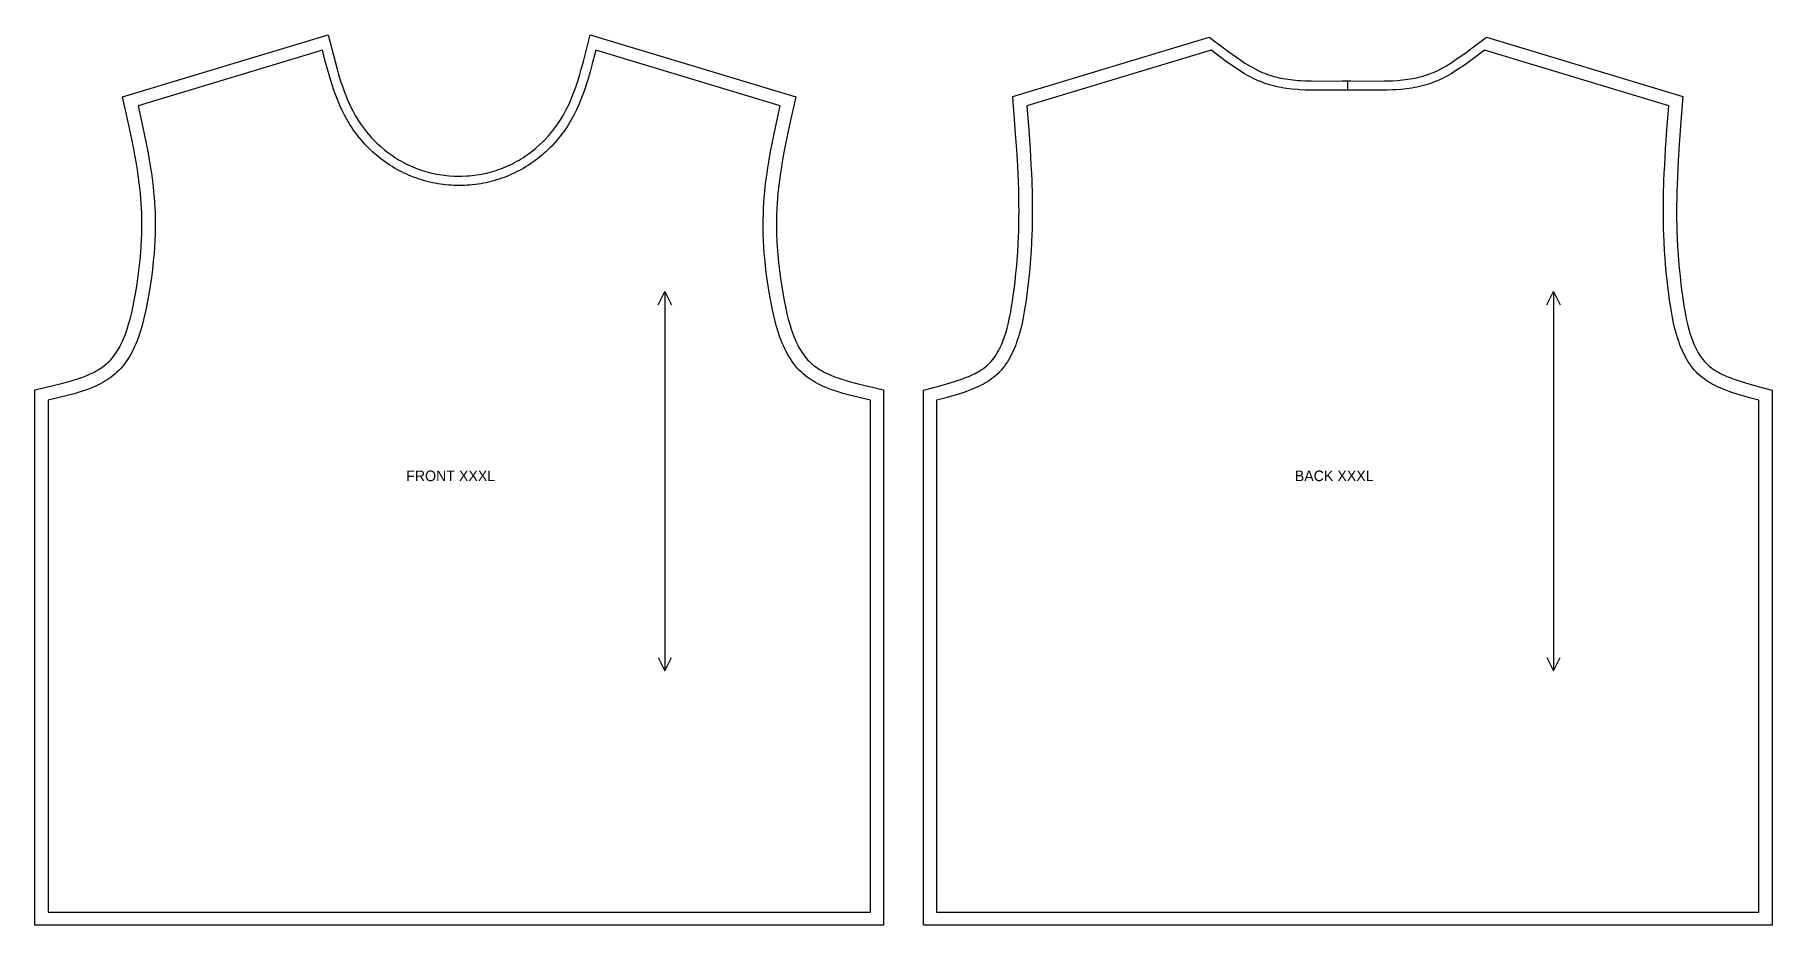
# Model space of a CAD drawing. Extents: x 24 to 1335, y 28 to 2055.
# Drawn here: x 25 to 1335, y 1383 to 2055 of the extents above; entities that cross this region are included whole.
import ezdxf

# ---------------------------------------------------------------- set-up
doc = ezdxf.new("R2010")
doc.units = 0
for name, color, linetype in [('CUT', 7, 'CONTINUOUS'), ('GRAIN', 3, 'CONTINUOUS'), ('NOTCH', 1, 'CONTINUOUS'), ('SEW', 5, 'CONTINUOUS'), ('TEXT', 2, 'CONTINUOUS')]:
    doc.layers.add(name, color=color, linetype=linetype)

msp = doc.modelspace()

# ---------------------------------------------------------------- texts
at = {"layer": 'TEXT'}
for s, p in [('FRONT XXXL', (305, 1718.1)), ('BACK XXXL', (975, 1718.1))]:
    msp.add_text(s, height=8, dxfattribs=at).set_placement(p)

# ---------------------------------------------------------------- linework, layer by layer
at = {"layer": 'CUT'}
for points in [[(93.235, 1998.944), (91.237, 2007.992), (246.234, 2054.826), (251.384, 2034.751), (252.999, 2028.798), (254.121, 2024.88), (255.896, 2019.093), (257.156, 2015.303), (258.488, 2011.574), (259.184, 2009.733), (260.642, 2006.104), (262.196, 2002.547), (263.012, 2000.798), (264.727, 1997.358), (266.561, 1994), (268.525, 1990.727), (270.606, 1987.571), (272.829, 1984.488), (275.188, 1981.487), (277.678, 1978.575), (278.969, 1977.155), (281.642, 1974.391), (283.022, 1973.048), (285.864, 1970.448), (288.811, 1967.965), (290.322, 1966.769), (291.857, 1965.606), (293.414, 1964.476), (294.994, 1963.379), (296.595, 1962.317), (298.216, 1961.29), (299.857, 1960.299), (301.517, 1959.345), (303.195, 1958.429), (304.89, 1957.551), (306.588, 1956.719), (308.303, 1955.925), (310.035, 1955.168), (311.783, 1954.449), (313.546, 1953.768), (315.323, 1953.124), (317.114, 1952.52), (318.917, 1951.953), (320.731, 1951.425), (322.557, 1950.935), (324.392, 1950.484), (328.09, 1949.698), (331.818, 1949.068), (333.691, 1948.812), (337.45, 1948.417), (341.222, 1948.179), (343.111, 1948.12), (346.889, 1948.12), (350.665, 1948.278), (352.55, 1948.417), (356.309, 1948.812), (360.049, 1949.364), (361.91, 1949.698), (365.608, 1950.484), (369.269, 1951.425), (371.083, 1951.953), (372.886, 1952.52), (374.677, 1953.124), (376.454, 1953.768), (378.217, 1954.449), (379.965, 1955.168), (381.697, 1955.925), (383.412, 1956.719), (385.11, 1957.551), (386.805, 1958.429), (388.483, 1959.345), (390.143, 1960.299), (391.784, 1961.29), (393.405, 1962.317), (395.006, 1963.379), (396.586, 1964.476), (398.143, 1965.606), (401.189, 1967.965), (402.675, 1969.191), (405.57, 1971.734), (408.358, 1974.391), (409.709, 1975.76), (412.322, 1978.575), (414.812, 1981.487), (417.171, 1984.488), (419.394, 1987.571), (421.475, 1990.727), (423.439, 1994), (425.273, 1997.358), (426.988, 2000.798), (427.804, 2002.547), (429.358, 2006.104), (430.816, 2009.733), (431.512, 2011.574), (432.844, 2015.303), (434.104, 2019.093), (435.879, 2024.88), (437.001, 2028.798), (438.616, 2034.751), (443.766, 2054.826), (598.763, 2007.992), (594.104, 1986.816), (591.567, 1974.774), (590.376, 1968.787), (589.621, 1964.809), (588.554, 1958.864), (587.892, 1954.914), (586.982, 1949.012), (586.437, 1945.092), (585.719, 1939.236), (585.312, 1935.349), (584.967, 1931.474), (584.689, 1927.638), (584.472, 1923.802), (584.262, 1918.042), (584.198, 1914.196), (584.213, 1908.412), (584.296, 1904.543), (584.529, 1898.714), (584.755, 1894.809), (585.199, 1888.917), (585.765, 1882.978), (586.453, 1876.985), (587.259, 1870.933), (588.181, 1864.814), (589.218, 1858.618), (589.974, 1854.468), (591.222, 1848.297), (592.143, 1844.247), (593.144, 1840.27), (594.233, 1836.385), (595.416, 1832.611), (596.045, 1830.771), (597.381, 1827.2), (598.088, 1825.473), (598.823, 1823.788), (599.586, 1822.146), (600.376, 1820.551), (601.194, 1819.004), (602.041, 1817.507), (602.915, 1816.062), (603.818, 1814.67), (604.749, 1813.332), (605.709, 1812.049), (606.698, 1810.822), (607.716, 1809.652), (608.765, 1808.538), (609.849, 1807.476), (610.945, 1806.489), (612.093, 1805.533), (613.294, 1804.609), (614.547, 1803.716), (615.852, 1802.851), (617.209, 1802.015), (618.618, 1801.207), (620.078, 1800.425), (621.587, 1799.669), (623.144, 1798.939), (624.747, 1798.233), (628.087, 1796.891), (629.82, 1796.253), (633.401, 1795.038), (635.246, 1794.459), (639.031, 1793.349), (644.92, 1791.783), (651.013, 1790.298), (665, 1787.049), (665, 1383.1), (25, 1383.1), (25, 1787.049), (38.987, 1790.298), (45.08, 1791.783), (50.969, 1793.349), (54.754, 1794.459), (56.599, 1795.038), (60.18, 1796.253), (61.913, 1796.891), (65.253, 1798.233), (66.856, 1798.939), (68.413, 1799.669), (69.922, 1800.425), (71.382, 1801.207), (72.791, 1802.015), (74.148, 1802.851), (75.453, 1803.716), (76.706, 1804.609), (77.907, 1805.533), (79.055, 1806.489), (80.151, 1807.476), (81.235, 1808.538), (82.284, 1809.652), (83.302, 1810.822), (84.291, 1812.049), (85.251, 1813.332), (86.182, 1814.67), (87.085, 1816.062), (87.959, 1817.507), (88.806, 1819.004), (89.624, 1820.551), (90.414, 1822.146), (91.177, 1823.788), (91.912, 1825.473), (92.619, 1827.2), (93.3, 1828.967), (94.584, 1832.611), (95.767, 1836.385), (96.856, 1840.27), (97.857, 1844.247), (98.327, 1846.264), (99.21, 1850.344), (100.026, 1854.468), (101.141, 1860.696), (102.139, 1866.861), (103.023, 1872.957), (103.79, 1878.989), (104.437, 1884.963), (104.963, 1890.886), (105.245, 1894.809), (105.563, 1900.661), (105.704, 1904.543), (105.806, 1910.342), (105.802, 1914.196), (105.683, 1919.963), (105.528, 1923.802), (105.311, 1927.638), (105.033, 1931.474), (104.688, 1935.349), (104.281, 1939.236), (103.816, 1943.137), (103.018, 1949.012), (102.423, 1952.943), (101.446, 1958.864), (100.744, 1962.825), (99.624, 1968.787), (98.433, 1974.774), (97.187, 1980.784), (93.683, 1996.917)], [(763.03, 2000.329), (762.41, 2008.347), (910.446, 2053.077), (921.175, 2044.927), (924.446, 2042.481), (927.706, 2040.095), (930.959, 2037.786), (934.21, 2035.571), (937.46, 2033.466), (939.086, 2032.459), (942.342, 2030.548), (945.606, 2028.785), (948.88, 2027.184), (950.522, 2026.449), (952.169, 2025.759), (953.819, 2025.115), (955.474, 2024.52), (957.193, 2023.956), (958.929, 2023.439), (960.688, 2022.965), (962.469, 2022.532), (964.272, 2022.14), (966.096, 2021.787), (967.942, 2021.47), (971.696, 2020.94), (973.604, 2020.724), (977.476, 2020.379), (979.44, 2020.246), (983.421, 2020.054), (987.466, 2019.943), (993.646, 2019.898), (1010.655, 2020.08), (1017.176, 2020.095), (1036.354, 2019.898), (1042.534, 2019.943), (1046.579, 2020.054), (1048.578, 2020.139), (1052.524, 2020.379), (1054.47, 2020.537), (1058.304, 2020.94), (1060.191, 2021.188), (1063.904, 2021.787), (1065.728, 2022.14), (1067.531, 2022.532), (1069.312, 2022.965), (1071.071, 2023.439), (1072.807, 2023.956), (1074.526, 2024.52), (1076.181, 2025.115), (1077.831, 2025.759), (1079.478, 2026.449), (1081.12, 2027.184), (1082.759, 2027.964), (1086.027, 2029.648), (1089.287, 2031.486), (1090.914, 2032.459), (1094.165, 2034.504), (1095.79, 2035.571), (1099.041, 2037.786), (1103.923, 2041.279), (1108.825, 2044.927), (1119.554, 2053.077), (1267.59, 2008.347), (1265.88, 1986.092), (1264.865, 1971.928), (1264.107, 1959.865), (1263.782, 1953.865), (1263.5, 1947.89), (1263.266, 1941.942), (1263.086, 1936.022), (1262.965, 1930.122), (1262.919, 1926.189), (1262.905, 1920.304), (1262.933, 1916.386), (1263.034, 1910.51), (1263.141, 1906.589), (1263.363, 1900.695), (1263.661, 1894.777), (1264.038, 1888.826), (1264.335, 1884.835), (1264.849, 1878.805), (1265.448, 1872.717), (1266.136, 1866.559), (1266.645, 1862.411), (1267.491, 1856.094), (1268.118, 1851.876), (1268.806, 1847.691), (1269.566, 1843.558), (1270.409, 1839.498), (1271.343, 1835.533), (1272.377, 1831.682), (1272.934, 1829.807), (1274.132, 1826.17), (1274.774, 1824.413), (1275.446, 1822.7), (1276.147, 1821.035), (1276.879, 1819.418), (1277.641, 1817.853), (1278.434, 1816.341), (1279.258, 1814.884), (1280.113, 1813.484), (1280.998, 1812.141), (1281.915, 1810.857), (1282.863, 1809.632), (1283.844, 1808.467), (1284.858, 1807.36), (1285.912, 1806.307), (1286.977, 1805.333), (1288.102, 1804.389), (1289.287, 1803.474), (1290.53, 1802.587), (1291.832, 1801.727), (1293.193, 1800.894), (1294.611, 1800.087), (1296.085, 1799.305), (1297.613, 1798.547), (1299.194, 1797.813), (1300.825, 1797.102), (1302.504, 1796.412), (1305.997, 1795.094), (1307.805, 1794.463), (1311.533, 1793.248), (1317.366, 1791.522), (1323.425, 1789.864), (1335, 1786.799), (1335, 1383.1), (695, 1383.1), (695, 1786.799), (706.575, 1789.864), (712.634, 1791.522), (718.467, 1793.248), (722.195, 1794.463), (724.003, 1795.094), (727.496, 1796.412), (729.175, 1797.102), (730.806, 1797.813), (732.387, 1798.547), (733.915, 1799.305), (735.389, 1800.087), (736.807, 1800.894), (738.168, 1801.727), (739.47, 1802.587), (740.713, 1803.474), (741.898, 1804.389), (743.023, 1805.333), (744.088, 1806.307), (745.142, 1807.36), (746.156, 1808.467), (747.137, 1809.632), (748.085, 1810.857), (749.002, 1812.141), (749.887, 1813.484), (750.742, 1814.884), (751.566, 1816.341), (752.359, 1817.853), (753.121, 1819.418), (753.853, 1821.035), (754.554, 1822.7), (755.226, 1824.413), (755.868, 1826.17), (756.481, 1827.969), (757.066, 1829.807), (758.153, 1833.592), (759.136, 1837.502), (760.023, 1841.518), (760.823, 1845.616), (761.546, 1849.778), (762.202, 1853.982), (762.802, 1858.209), (763.355, 1862.411), (764.103, 1868.62), (764.761, 1874.754), (765.332, 1880.821), (765.665, 1884.835), (766.096, 1890.814), (766.447, 1896.753), (766.719, 1902.662), (766.859, 1906.589), (767.008, 1912.47), (767.067, 1916.386), (767.098, 1922.264), (767.081, 1926.189), (767.002, 1932.092), (766.86, 1937.992), (766.662, 1943.922), (766.411, 1949.879), (766.114, 1955.863), (765.402, 1967.898), (764.568, 1980.011), (763.187, 1998.291)]]:
    msp.add_lwpolyline(points, close=True, dxfattribs=at)
at = {"layer": 'GRAIN'}
for points in [[(495, 1851.1), (500, 1861.1), (505, 1851.1)], [(500, 1861.1), (500, 1575.1)], [(1165, 1851.1), (1170, 1861.1), (1175, 1851.1)], [(1170, 1861.1), (1170, 1575.1)], [(495, 1585.1), (500, 1575.1), (505, 1585.1)], [(1165, 1585.1), (1170, 1575.1), (1175, 1585.1)]]:
    msp.add_lwpolyline(points, dxfattribs=at)
at = {"layer": 'NOTCH'}
msp.add_lwpolyline([(1015, 2013.1), (1015, 2020.1)], dxfattribs=at)
at = {"layer": 'SEW'}
for points in [[(103, 2001.1), (106.541, 1984.876), (107.817, 1978.794), (109.045, 1972.715), (110.211, 1966.638), (111.301, 1960.564), (112.302, 1954.494), (112.914, 1950.45), (113.738, 1944.388), (114.219, 1940.349), (114.641, 1936.313), (115, 1932.28), (115.291, 1928.282), (115.516, 1924.285), (115.678, 1920.287), (115.801, 1914.285), (115.806, 1910.278), (115.699, 1904.253), (115.553, 1900.225), (115.224, 1894.161), (114.932, 1890.101), (114.389, 1883.981), (113.721, 1877.818), (112.931, 1871.608), (112.023, 1865.344), (111, 1859.02), (109.851, 1852.604), (109.003, 1848.319), (108.078, 1844.048), (107.065, 1839.808), (105.952, 1835.616), (104.73, 1831.49), (103.387, 1827.448), (102.666, 1825.463), (101.912, 1823.506), (101.122, 1821.578), (100.295, 1819.682), (99.43, 1817.82), (98.525, 1815.993), (97.579, 1814.205), (96.591, 1812.458), (95.559, 1810.753), (94.482, 1809.092), (93.359, 1807.479), (92.188, 1805.914), (90.968, 1804.401), (89.697, 1802.941), (88.375, 1801.537), (87, 1800.19), (85.603, 1798.931), (84.156, 1797.726), (82.661, 1796.575), (81.119, 1795.475), (79.532, 1794.424), (77.903, 1793.421), (76.232, 1792.462), (74.523, 1791.546), (72.777, 1790.671), (70.995, 1789.835), (69.18, 1789.036), (67.333, 1788.271), (63.551, 1786.839), (61.621, 1786.166), (57.689, 1784.899), (55.691, 1784.3), (51.642, 1783.162), (45.462, 1781.572), (35, 1779.1), (35, 1393.1), (655, 1393.1), (655, 1779.1), (644.538, 1781.572), (638.358, 1783.162), (634.309, 1784.3), (632.311, 1784.899), (628.379, 1786.166), (626.449, 1786.839), (622.667, 1788.271), (620.82, 1789.036), (619.005, 1789.835), (617.223, 1790.671), (615.477, 1791.546), (613.768, 1792.462), (612.097, 1793.421), (610.468, 1794.424), (608.881, 1795.475), (607.339, 1796.575), (605.844, 1797.726), (604.397, 1798.931), (603, 1800.19), (601.625, 1801.537), (600.303, 1802.941), (599.032, 1804.401), (597.812, 1805.914), (596.641, 1807.479), (595.518, 1809.092), (594.441, 1810.753), (593.409, 1812.458), (592.421, 1814.205), (591.475, 1815.993), (590.57, 1817.82), (589.705, 1819.682), (588.878, 1821.578), (588.088, 1823.506), (587.334, 1825.463), (586.613, 1827.448), (585.27, 1831.49), (584.048, 1835.616), (582.935, 1839.808), (581.922, 1844.048), (580.997, 1848.319), (580.149, 1852.604), (579, 1859.02), (577.977, 1865.344), (577.069, 1871.608), (576.279, 1877.818), (575.611, 1883.981), (575.068, 1890.101), (574.776, 1894.161), (574.447, 1900.225), (574.301, 1904.253), (574.194, 1910.278), (574.199, 1914.285), (574.322, 1920.287), (574.484, 1924.285), (574.709, 1928.282), (575, 1932.28), (575.359, 1936.313), (575.781, 1940.349), (576.262, 1944.388), (577.086, 1950.45), (577.698, 1954.494), (578.699, 1960.564), (579.789, 1966.638), (580.955, 1972.715), (582.183, 1978.794), (583.459, 1984.876), (587, 2001.1), (448, 2043.1), (445.383, 2032.96), (443.742, 2026.912), (442.002, 2020.913), (440.768, 2016.951), (439.463, 2013.024), (438.78, 2011.076), (437.347, 2007.213), (435.815, 2003.4), (435.008, 2001.514), (433.307, 1997.785), (431.479, 1994.119), (430.514, 1992.312), (429.514, 1990.523), (428.476, 1988.752), (427.4, 1987), (426.297, 1985.288), (425.156, 1983.596), (423.977, 1981.925), (422.762, 1980.276), (421.511, 1978.65), (420.224, 1977.048), (418.903, 1975.471), (417.549, 1973.919), (416.161, 1972.393), (414.741, 1970.894), (413.29, 1969.424), (411.808, 1967.982), (410.296, 1966.57), (408.755, 1965.188), (407.185, 1963.838), (405.588, 1962.52), (403.964, 1961.235), (402.314, 1959.984), (400.638, 1958.768), (398.938, 1957.587), (397.213, 1956.443), (395.466, 1955.336), (393.696, 1954.268), (391.905, 1953.238), (390.092, 1952.249), (388.26, 1951.3), (386.424, 1950.4), (384.57, 1949.541), (382.698, 1948.723), (380.81, 1947.947), (378.907, 1947.211), (376.988, 1946.517), (375.056, 1945.864), (373.111, 1945.253), (371.154, 1944.683), (369.185, 1944.155), (367.206, 1943.669), (365.218, 1943.225), (363.221, 1942.822), (361.216, 1942.462), (359.204, 1942.143), (357.186, 1941.867), (355.163, 1941.633), (353.136, 1941.441), (351.105, 1941.292), (349.071, 1941.185), (347.036, 1941.121), (345, 1941.1), (342.964, 1941.121), (340.929, 1941.185), (338.895, 1941.292), (336.864, 1941.441), (334.837, 1941.633), (332.814, 1941.867), (330.796, 1942.143), (328.784, 1942.462), (326.779, 1942.822), (324.782, 1943.225), (322.794, 1943.669), (320.815, 1944.155), (318.846, 1944.683), (316.889, 1945.253), (314.944, 1945.864), (313.012, 1946.517), (311.093, 1947.211), (309.19, 1947.947), (307.302, 1948.723), (305.43, 1949.541), (303.576, 1950.4), (301.74, 1951.3), (299.908, 1952.249), (298.095, 1953.238), (296.304, 1954.268), (294.534, 1955.336), (292.787, 1956.443), (291.062, 1957.587), (289.362, 1958.768), (287.686, 1959.984), (286.036, 1961.235), (284.412, 1962.52), (282.815, 1963.838), (281.245, 1965.188), (279.704, 1966.57), (278.192, 1967.982), (276.71, 1969.424), (275.259, 1970.894), (273.839, 1972.393), (272.451, 1973.919), (271.097, 1975.471), (269.776, 1977.048), (268.489, 1978.65), (267.238, 1980.276), (266.023, 1981.925), (264.844, 1983.596), (263.703, 1985.288), (262.6, 1987), (261.524, 1988.752), (260.486, 1990.523), (259.486, 1992.312), (258.521, 1994.119), (256.693, 1997.785), (254.992, 2001.514), (254.185, 2003.4), (252.653, 2007.213), (251.22, 2011.076), (250.537, 2013.024), (249.232, 2016.951), (247.405, 2022.906), (245.702, 2028.924), (244.085, 2034.984), (242, 2043.1)], [(773, 2001.1), (774.394, 1982.768), (775.381, 1968.542), (776.1, 1956.393), (776.401, 1950.339), (776.655, 1944.301), (776.959, 1934.278), (777.061, 1928.271), (777.093, 1924.269), (777.085, 1918.273), (777.04, 1914.277), (776.913, 1908.278), (776.787, 1904.271), (776.534, 1898.244), (776.203, 1892.187), (775.79, 1886.092), (775.469, 1882.003), (774.915, 1875.825), (774.273, 1869.584), (773.54, 1863.272), (773, 1859.02), (772.409, 1854.687), (771.762, 1850.334), (771.046, 1845.979), (770.248, 1841.642), (769.356, 1837.34), (768.355, 1833.094), (767.234, 1828.921), (766.624, 1826.868), (765.979, 1824.84), (765.297, 1822.84), (764.577, 1820.871), (763.818, 1818.934), (763.016, 1817.031), (762.172, 1815.166), (761.283, 1813.341), (760.347, 1811.557), (759.364, 1809.818), (758.331, 1808.125), (757.246, 1806.482), (756.109, 1804.889), (754.918, 1803.351), (753.67, 1801.868), (752.365, 1800.444), (751, 1799.08), (749.613, 1797.812), (748.171, 1796.601), (746.675, 1795.445), (745.128, 1794.342), (743.533, 1793.289), (741.892, 1792.284), (740.207, 1791.325), (738.48, 1790.408), (736.714, 1789.532), (734.911, 1788.695), (733.074, 1787.893), (731.204, 1787.125), (727.376, 1785.68), (725.422, 1784.998), (721.449, 1783.703), (715.356, 1781.899), (711.232, 1780.76), (705, 1779.1), (705, 1393.1), (1325, 1393.1), (1325, 1779.1), (1318.768, 1780.76), (1314.644, 1781.899), (1308.551, 1783.703), (1304.578, 1784.998), (1302.624, 1785.68), (1298.796, 1787.125), (1296.926, 1787.893), (1295.089, 1788.695), (1293.286, 1789.532), (1291.52, 1790.408), (1289.793, 1791.325), (1288.108, 1792.284), (1286.467, 1793.289), (1284.872, 1794.342), (1283.325, 1795.445), (1281.829, 1796.601), (1280.387, 1797.812), (1279, 1799.08), (1277.635, 1800.444), (1276.33, 1801.868), (1275.082, 1803.351), (1273.891, 1804.889), (1272.754, 1806.482), (1271.669, 1808.125), (1270.636, 1809.818), (1269.653, 1811.557), (1268.717, 1813.341), (1267.828, 1815.166), (1266.984, 1817.031), (1266.182, 1818.934), (1265.423, 1820.871), (1264.703, 1822.84), (1264.021, 1824.84), (1263.376, 1826.868), (1262.766, 1828.921), (1261.645, 1833.094), (1260.644, 1837.34), (1259.752, 1841.642), (1258.954, 1845.979), (1258.238, 1850.334), (1257.591, 1854.687), (1257, 1859.02), (1256.46, 1863.272), (1255.727, 1869.584), (1255.085, 1875.825), (1254.531, 1882.003), (1254.21, 1886.092), (1253.797, 1892.187), (1253.466, 1898.244), (1253.213, 1904.271), (1253.087, 1908.278), (1252.96, 1914.277), (1252.915, 1918.273), (1252.907, 1924.269), (1252.939, 1928.271), (1253.041, 1934.278), (1253.345, 1944.301), (1253.599, 1950.339), (1253.9, 1956.393), (1254.619, 1968.542), (1255.606, 1982.768), (1257, 2001.1), (1118, 2043.1), (1109.72, 2036.855), (1104.718, 2033.221), (1101.357, 2030.881), (1099.668, 2029.743), (1096.266, 2027.54), (1092.83, 2025.449), (1091.097, 2024.452), (1087.599, 2022.562), (1085.833, 2021.675), (1084.054, 2020.829), (1082.262, 2020.026), (1080.456, 2019.269), (1078.636, 2018.56), (1076.8, 2017.9), (1074.899, 2017.276), (1072.982, 2016.705), (1071.049, 2016.183), (1069.101, 2015.711), (1067.138, 2015.284), (1065.162, 2014.901), (1063.172, 2014.559), (1061.17, 2014.257), (1057.129, 2013.762), (1055.091, 2013.565), (1050.985, 2013.259), (1048.917, 2013.147), (1044.755, 2012.992), (1040.562, 2012.915), (1036.343, 2012.898), (1017.143, 2013.095), (1010.714, 2013.08), (993.657, 2012.898), (987.338, 2012.944), (983.16, 2013.058), (979.015, 2013.259), (976.957, 2013.398), (972.871, 2013.762), (970.845, 2013.992), (966.828, 2014.559), (964.838, 2014.901), (962.862, 2015.284), (960.899, 2015.711), (958.951, 2016.183), (957.018, 2016.705), (955.101, 2017.276), (953.2, 2017.9), (951.364, 2018.56), (949.544, 2019.269), (947.738, 2020.026), (945.946, 2020.829), (944.167, 2021.675), (942.401, 2022.562), (938.903, 2024.452), (937.17, 2025.449), (933.734, 2027.54), (930.332, 2029.743), (926.96, 2032.042), (923.611, 2034.418), (920.28, 2036.855), (912, 2043.1)]]:
    msp.add_lwpolyline(points, close=True, dxfattribs=at)

msp.set_redraw_order([(e.dxf.handle, doc.entitydb.next_handle()) for e in msp.query("TEXT MTEXT ATTDEF DIMENSION ARC_DIMENSION")])  # texts and dimensions are drawn at this point

doc.saveas('drawing.dxf')
